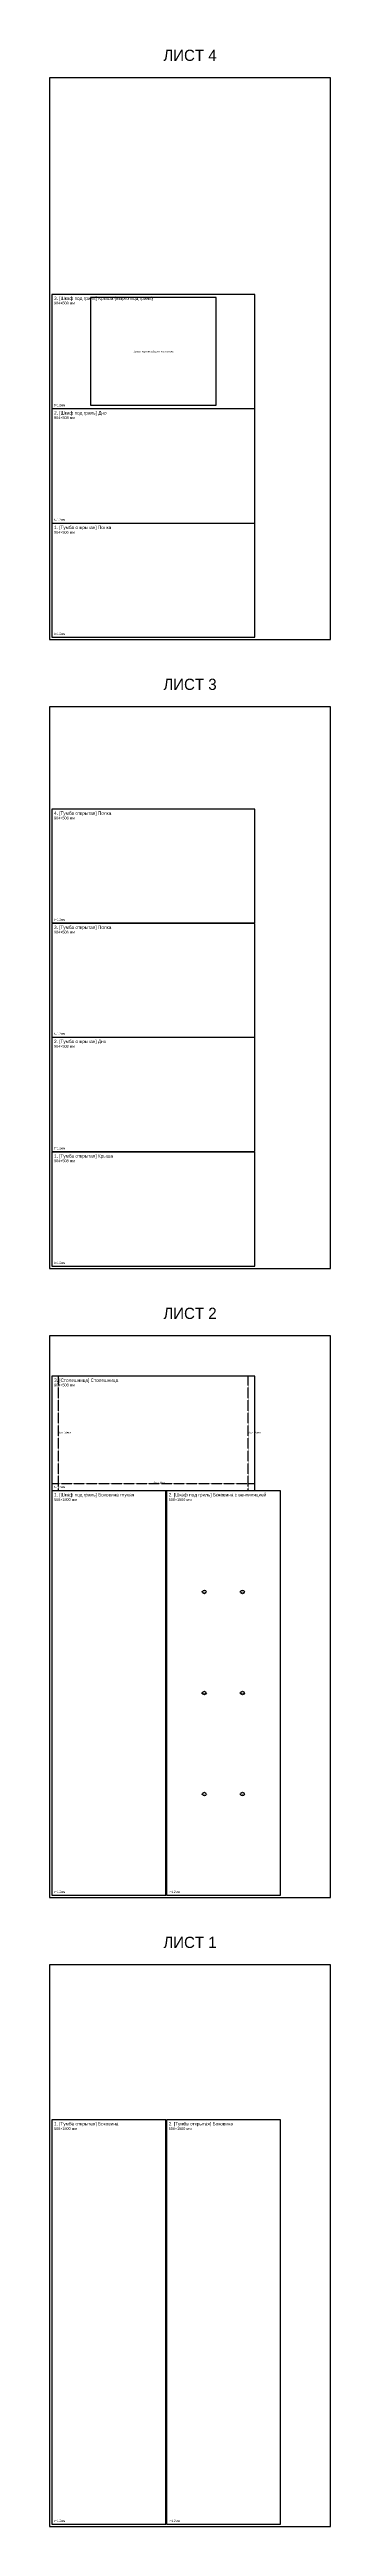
# Model space of a CAD drawing. Header units: metres. Extents: x 0 to 1250, y 0 to 11026.
import ezdxf
from ezdxf.enums import TextEntityAlignment as Align

# ---------------------------------------------------------------- set-up
doc = ezdxf.new("R2010")
doc.units = ezdxf.units.M
doc.linetypes.add('DASHED', pattern=[1.524, 1.27, -0.254])
for name, color, linetype in [('BEND', 4, 'Continuous'), ('CUT', 5, 'Continuous'), ('CUTOUT', 6, 'Continuous'), ('SHEET', 1, 'Continuous'), ('TEXT', 7, 'Continuous')]:
    doc.layers.add(name, color=color, linetype=linetype)

msp = doc.modelspace()

# ---------------------------------------------------------------- linework, layer by layer
at = {"layer": 'BEND', "color": 4, "linetype": 'DASHED'}
for p, q in [((40, 4612), (40, 5120)), ((884, 4612), (884, 5120)), ((10, 4642), (914, 4642))]:
    msp.add_line(p, q, dxfattribs=at)
at = {"layer": 'CUT', "color": 5}
for points in [[(10, 9428), (914, 9428), (914, 9936), (10, 9936), (10, 9428)], [(10, 8918), (914, 8918), (914, 9426), (10, 9426), (10, 8918)], [(10, 8410), (914, 8410), (914, 8916), (10, 8916), (10, 8410)], [(10, 7138), (914, 7138), (914, 7644), (10, 7644), (10, 7138)], [(10, 6630), (914, 6630), (914, 7136), (10, 7136), (10, 6630)], [(10, 6120), (914, 6120), (914, 6628), (10, 6628), (10, 6120)], [(10, 5610), (914, 5610), (914, 6118), (10, 6118), (10, 5610)], [(10, 4612), (914, 4612), (914, 5120), (10, 5120), (10, 4612)], [(10, 2810), (518, 2810), (518, 4610), (10, 4610), (10, 2810)], [(520, 2810), (1028, 2810), (1028, 4610), (520, 4610), (520, 2810)], [(10, 10), (518, 10), (518, 1810), (10, 1810), (10, 10)], [(520, 10), (1028, 10), (1028, 1810), (520, 1810), (520, 10)]]:
    msp.add_lwpolyline(points, dxfattribs=at)
at = {"layer": 'CUTOUT', "color": 6}
msp.add_lwpolyline([(182, 9442), (742, 9442), (742, 9922), (182, 9922), (182, 9442)], dxfattribs=at)
for centre in [(689, 4160), (859, 4160), (689, 3710), (859, 3710), (689, 3260), (859, 3260)]:
    msp.add_circle(centre, 8, dxfattribs=at)
at = {"layer": 'SHEET', "color": 1}
for points in [[(0, 8400), (1250, 8400), (1250, 10900), (0, 10900), (0, 8400)], [(0, 5600), (1250, 5600), (1250, 8100), (0, 8100), (0, 5600)], [(0, 2800), (1250, 2800), (1250, 5300), (0, 5300), (0, 2800)], [(0, 0), (1250, 0), (1250, 2500), (0, 2500), (0, 0)]]:
    msp.add_lwpolyline(points, dxfattribs=at)

# ---------------------------------------------------------------- texts
at = {"layer": 'BEND', "color": 4}
for p in [(40, 4866), (884, 4866), (462, 4642)]:
    msp.add_text('борт 30мм', height=8, dxfattribs=at).set_placement(p)
at = {"layer": 'TEXT', "color": 7}
for s, p in [('ЛИСТ 4', (625, 11000)), ('ЛИСТ 3', (625, 8200)), ('ЛИСТ 2', (625, 5400)), ('ЛИСТ 1', (625, 2600))]:
    msp.add_text(s, height=50, dxfattribs=at).set_placement(p, align=Align.MIDDLE_CENTER)
for s, p in [('3. [Шкаф под гриль] Крыша (вырез под гриль)', (20, 9911)), ('2. [Шкаф под гриль] Дно', (20, 9401)), ('1. [Тумба открытая] Полка', (20, 8891)), ('4. [Тумба открытая] Полка', (20, 7619)), ('3. [Тумба открытая] Полка', (20, 7111)), ('2. [Тумба открытая] Дно', (20, 6603)), ('1. [Тумба открытая] Крыша', (20, 6093)), ('3. [Столешница] Столешница', (20, 5095)), ('1. [Шкаф под гриль] Боковина глухая', (20, 4585)), ('2. [Шкаф под гриль] Боковина с вентиляцией', (530, 4585)), ('1. [Тумба открытая] Боковина', (20, 1785)), ('2. [Тумба открытая] Боковина', (530, 1785))]:
    msp.add_text(s, height=15, dxfattribs=at).set_placement(p)
at = {"layer": 'TEXT', "color": 3}
for s, p in [('904×508 мм', (20, 9891)), ('904×508 мм', (20, 9381)), ('904×506 мм', (20, 8871)), ('904×506 мм', (20, 7599)), ('904×506 мм', (20, 7091)), ('904×508 мм', (20, 6583)), ('904×508 мм', (20, 6073)), ('904×508 мм', (20, 5075)), ('508×1800 мм', (20, 4565)), ('508×1800 мм', (530, 4565)), ('508×1800 мм', (20, 1765)), ('508×1800 мм', (530, 1765))]:
    msp.add_text(s, height=12, dxfattribs=at).set_placement(p)
at = {"layer": 'TEXT', "color": 6}
for s, p in [('Вырез под гриль/варочную панель', (462, 9682)), ('Вент.', (689, 4160)), ('Вент.', (859, 4160)), ('Вент.', (689, 3710)), ('Вент.', (859, 3710)), ('Вент.', (689, 3260)), ('Вент.', (859, 3260))]:
    msp.add_text(s, height=8, dxfattribs=at).set_placement(p, align=Align.MIDDLE_CENTER)
at = {"layer": 'TEXT', "color": 8}
for p in [(20, 9438), (20, 8928), (20, 8420), (20, 7148), (20, 6640), (20, 6130), (20, 5620), (20, 4622), (20, 2820), (530, 2820), (20, 20), (530, 20)]:
    msp.add_text('t=1.2мм', height=10, dxfattribs=at).set_placement(p)

doc.saveas('drawing.dxf')
